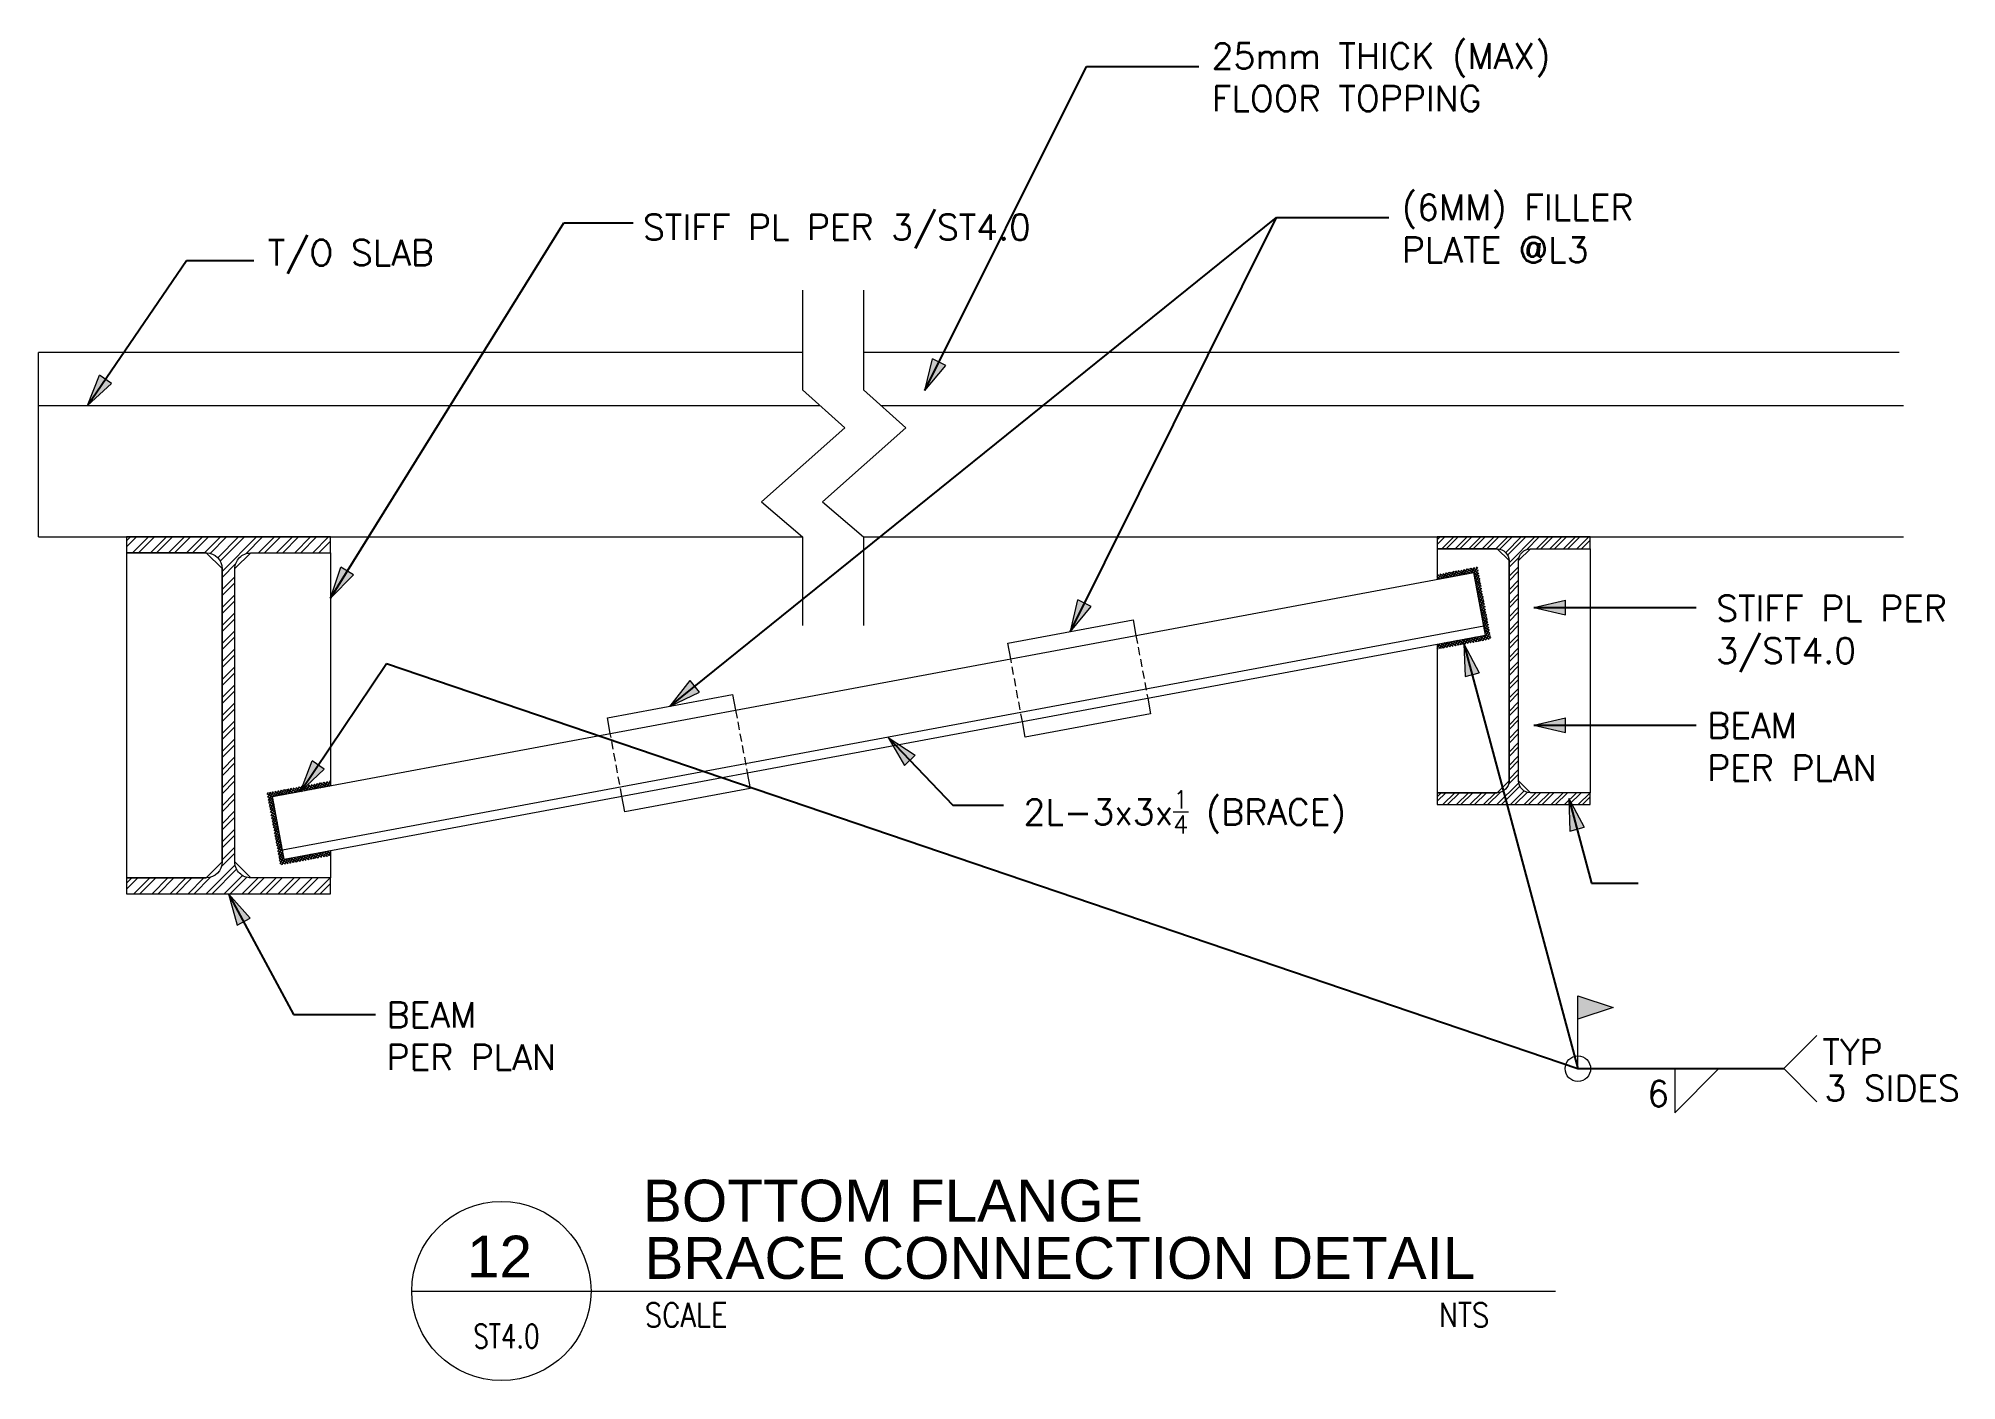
# Model space of a CAD drawing. Header units: millimetres. Extents: x 0 to 437400, y -4782 to 73710.
# Drawn here: x 137033 to 143053, y -4782 to -569 of the extents above; entities that cross this region are included whole.
import ezdxf
from ezdxf.enums import TextEntityAlignment as Align

# ---------------------------------------------------------------- set-up
doc = ezdxf.new("R2010")
doc.units = ezdxf.units.MM
doc.header["$LTSCALE"] = 10
doc.header["$MEASUREMENT"] = 0
doc.linetypes.add('DASHED', pattern=[0.75, 0.5, -0.25])
doc.layers.get('0').update_dxf_attribs({"lineweight": 9})
for name, color, linetype, lineweight in [('.2 - RED', 1, 'Continuous', 20), ('HATCH', 8, 'Continuous', 5), ('PLANTERS', 63, 'Continuous', 9), ('S-Anno-Text', 52, 'Continuous', 15), ('S-ANNO-WELD', 1, 'Continuous', 9), ('S-BEAM-IDEN', 2, 'Continuous', 9), ('S-DETL-LN03', 3, 'Continuous', 9), ('S-DETL-LN8', 8, 'Continuous', 9), ('S-DETL-PATT', 9, 'Continuous', 9)]:
    doc.layers.add(name, color=color, linetype=linetype, lineweight=lineweight)
doc.styles.add('1', font='romans.shx', dxfattribs={"width": 0.85, "height": 60})
doc.styles.add('2', font='simplex.shx', dxfattribs={"width": 0.95, "height": 40})
doc.styles.add('ROMANS12', font='ROMANS.shx', dxfattribs={"height": 1.125})
doc.styles.add('ROMANSX', font='ROMANS.shx', dxfattribs={"height": 0.09375})
doc.styles.add('SHEETNAME', font='simplex.shx', dxfattribs={"width": 0.75, "height": 200})
doc.styles.add('TITLE1', font='HELV.shx', dxfattribs={"height": 500})
doc.dimstyles.new('ESCA_ARW$7', dxfattribs={"dimtxt": 200, "dimasz": 1, "dimexe": 100, "dimexo": 100, "dimgap": 100, "dimtad": 1, "dimdec": 0, "dimrnd": 1, "dimdsep": 46, "dimtxsty": '1', "dimblk1": 'dim_arw', "dimblk2": 'dim_arw', "dimsah": 1, "dimcen": 50, "dimclrd": 1, "dimclre": 256, "dimclrt": 52, "dimadec": 0, "dimazin": 0, "dimtfac": 1, "dimtofl": 0, "dimtmove": 0, "dimatfit": 3, "dimldrblk": 'dim_arw', "dimfxl": 1, "dimtolj": 1, "dimtzin": 0, "dimarcsym": 0})

msp = doc.modelspace()

# ---------------------------------------------------------------- texts
at = {"layer": 'S-Anno-Text', "color": 5, "style": 'TITLE1'}
for s, p in [('BOTTOM FLANGE', (138930.2, -4282.9)), ('BRACE CONNECTION DETAIL', (138934.9, -4462.9))]:
    msp.add_text(s, height=131.25, dxfattribs=at).set_placement(p)
msp.add_text('12', height=131.25, dxfattribs=at).set_placement((138480.3, -4458.6), align=Align.CENTER)
at = {"layer": 'S-Anno-Text', "style": '2', "width": 0.85}
msp.add_text('SCALE', height=75, dxfattribs=at).set_placement((138936.2, -4613.6))
msp.add_text('NTS', height=75, dxfattribs=at).set_placement((141586.5, -4613.6), align=Align.RIGHT)
at = {"layer": 'S-Anno-Text', "style": 'SHEETNAME', "width": 0.75}
msp.add_text('ST4.0', height=75, dxfattribs=at).set_placement((138501.9, -4680.3), align=Align.CENTER)
at = {"layer": 'S-Anno-Text', "char_height": 80}
for s, insert, width, attachment_point, style in [('25mm THICK (MAX) FLOOR TOPPING', (140715.1, -584.6), 1378.346, 1, 'ROMANS12'), ('(6MM) FILLER \\PPLATE @L3', (141311.7, -1059.5), 1378.346, 1, 'ROMANS12'), ('STIFF PL PER 3/ST4.0', (138930.7, -1121.9), 1378.346, 1, 'ROMANS12'), ('T/O SLAB', (137753.2, -1201.8), 1378.346, 1, 'ROMANS12'), ('STIFF PL PER \\P3/ST4.0', (142298.4, -2318.2), 1378.346, 1, 'ROMANS12'), ('BEAM \\PPER PLAN', (142270.2, -2686.3), 1378.346, 1, 'ROMANS12'), ('\\A1;2L-3x3x{\\H0.7x;\\S1/4;} (BRACE)', (140124.6, -2930.2), 1378.346, 1, 'ROMANS12'), ('BEAM \\PPER PLAN', (138125.8, -3593.9), 1378.346, 1, 'ROMANS12'), ('TYP', (142631.7, -3750.8), 333.333, 4, 'ROMANSX'), ('6', (142081.9, -3881.7), 550.332, 4, 'ROMANSX'), ('3 SIDES', (142638, -3864.6), 550.332, 4, 'ROMANSX')]:
    msp.add_mtext(s, dxfattribs=dict(at, insert=insert, width=width, attachment_point=attachment_point, style=style))

# ---------------------------------------------------------------- blocks, each defined once
blk = doc.blocks.new('dim_arw')
h = blk.add_hatch(color=256)
h.paths.add_polyline_path([(-126, 29), (0, 0), (-126, -29, -0.115681), (-133, 0, -0.115681)])
h.paths.add_polyline_path([(-249, 58), (-126, 29, 0.115681), (-133, 0, 0.115681), (-126, -29), (-249, -58)])
for p, q in [((0, 0), (-249, 58)), ((-249, 58), (-249, -58)), ((0, 0), (-249, -58))]:
    blk.add_line(p, q)
blk = doc.blocks.new('WELD AROUND_DYN')
at = {"layer": 'S-ANNO-WELD'}
blk.add_circle((0, 0), 0.0469, dxfattribs=at)
blk = doc.blocks.new('*U8')
at = {"layer": 'S-ANNO-WELD'}
blk.add_line((0, 0), (0, 0.2249), dxfattribs=at)
blk.add_lwpolyline([(0, 0.1816), (0, 0.2683), (-0.13, 0.2249), (0, 0.1816)], dxfattribs=at)
blk.add_solid([(0, 0.1816), (-0.13, 0.2249), (0, 0.2683)], dxfattribs=at)
blk = doc.blocks.new('*U11')
at = {"layer": 'S-ANNO-WELD'}
blk.add_lwpolyline([(0, 0), (0, -0.1622), (0.1622, 0)], dxfattribs=at)

# ---------------------------------------------------------------- hatches: boundary and pattern name
at = {"layer": 'HATCH'}
h = msp.add_hatch(dxfattribs=at)
h.set_pattern_fill('ANSI37', color=256, scale=50, angle=15, style=0)
h.set_pattern_definition([(60, (-34971.2375, -19807.596), (-5.41265877, 3.125), []), (150, (-34971.2375, -19807.596), (-3.125, -5.41265877), [])])
h.paths.add_polyline_path([(141591.7, -2454.4), (141549.5, -2228.3), (141423.2, -2251.9), (141423.2, -2267.1), (141537.5, -2245.8), (141574.2, -2442.4), (141423.2, -2470.6), (141423.2, -2485.9)])
h.paths.add_polyline_path([(137792.7, -3163.4), (137949.8, -3134.1), (137949.8, -3118.8), (137804.7, -3145.9), (137768, -2949.3), (137949.8, -2915.4), (137949.8, -2900.1), (137750.5, -2937.3)])
at = {"layer": 'S-DETL-PATT'}
h = msp.add_hatch(dxfattribs=at)
h.set_pattern_fill('ANSI32', color=256, scale=106.666667, style=0)
h.set_pattern_definition([(45, (129555.195, -4470.475), (-28.28427, 28.28427), []), (45, (129574.05, -4470.475), (-28.28427, 28.28427), [])])
edge = h.paths.add_edge_path()
edge.add_line((137949.8, -3204.4), (137699.8, -3204.4))
edge.add_arc((137699.8, -3154.4), 50, 180, 270.00072, ccw=False)
edge.add_line((137649.8, -3154.4), (137649.8, -2694.4))
edge.add_line((137649.8, -2694.4), (137649.8, -2234.4))
edge.add_arc((137699.8, -2234.4), 50, 90.00013, 180.00084, ccw=False)
edge.add_line((137699.8, -2184.4), (137949.8, -2184.4))
edge.add_line((137949.8, -2184.4), (137949.8, -2134.4))
edge.add_line((137949.8, -2134.4), (137309.8, -2134.4))
edge.add_line((137309.8, -2134.4), (137309.8, -2184.4))
edge.add_line((137309.8, -2184.4), (137559.8, -2184.4))
edge.add_arc((137559.8, -2234.4), 50, 0.00084, 90.00072, ccw=False)
edge.add_line((137609.8, -2234.4), (137609.8, -2694.4))
edge.add_line((137609.8, -2694.4), (137609.8, -3154.4))
edge.add_arc((137559.8, -3154.4), 50, -89.99987, 0, ccw=False)
edge.add_line((137559.8, -3204.4), (137309.8, -3204.4))
edge.add_line((137309.8, -3204.4), (137309.8, -3254.4))
edge.add_line((137309.8, -3254.4), (137949.8, -3254.4))
edge.add_line((137949.8, -3254.4), (137949.8, -3204.4))
h = msp.add_hatch(dxfattribs=at)
h.set_pattern_fill('ANSI32', color=256, scale=80, style=0)
h.set_pattern_definition([(45, (135607.204, -3886.455), (-21.2132, 21.2132), []), (45, (135621.346, -3886.455), (-21.2132, 21.2132), [])])
edge = h.paths.add_edge_path()
edge.add_line((141903.2, -2936.9), (141715.7, -2936.9))
edge.add_arc((141715.7, -2899.4), 37.5, 180, 270.00072, ccw=False)
edge.add_line((141678.2, -2899.4), (141678.2, -2554.4))
edge.add_line((141678.2, -2554.4), (141678.2, -2209.4))
edge.add_arc((141715.7, -2209.4), 37.5, 90.00013, 180.00084, ccw=False)
edge.add_line((141715.7, -2171.9), (141903.2, -2171.9))
edge.add_line((141903.2, -2171.9), (141903.2, -2134.4))
edge.add_line((141903.2, -2134.4), (141423.2, -2134.4))
edge.add_line((141423.2, -2134.4), (141423.2, -2171.9))
edge.add_line((141423.2, -2171.9), (141610.7, -2171.9))
edge.add_arc((141610.7, -2209.4), 37.5, 0.00084, 90.00072, ccw=False)
edge.add_line((141648.2, -2209.4), (141648.2, -2554.4))
edge.add_line((141648.2, -2554.4), (141648.2, -2899.4))
edge.add_arc((141610.7, -2899.4), 37.5, -89.99987, 0, ccw=False)
edge.add_line((141610.7, -2936.9), (141423.2, -2936.9))
edge.add_line((141423.2, -2936.9), (141423.2, -2974.4))
edge.add_line((141423.2, -2974.4), (141903.2, -2974.4))
edge.add_line((141903.2, -2974.4), (141903.2, -2936.9))

# ---------------------------------------------------------------- linework, layer by layer
at = {"layer": '.2 - RED'}
for points in [[(137609.8, -2233.3), (137559.7, -2184.4), (137309.8, -2184.4), (137309.8, -3204.4), (137559.8, -3204.4), (137609.8, -3154.4)], [(141678.2, -2208.5), (141715.8, -2171.9), (141903.2, -2171.9), (141903.2, -2936.9), (141715.7, -2936.9), (141678.2, -2899.4)]]:
    msp.add_lwpolyline(points, close=True, dxfattribs=at)
for points in [[(137949.8, -3118.8), (137949.8, -3204.4), (137699.8, -3204.4), (137649.8, -3154.4), (137649.8, -2233.3), (137699.9, -2184.4), (137949.8, -2184.4), (137949.8, -2915.4)], [(141423.2, -2470.6), (141423.2, -2936.9), (141610.7, -2936.9), (141648.2, -2899.4), (141648.2, -2208.5), (141610.6, -2171.9), (141423.2, -2171.9), (141423.2, -2267.1)]]:
    msp.add_lwpolyline(points, dxfattribs=at)
at = {"layer": 'PLANTERS', "color": 2, "ltscale": 800}
for p, q in [((139431.2, -1359.4), (139431.2, -1672.9)), ((139622.7, -1359.4), (139622.7, -1672.9)), ((139431.2, -1555.8), (137033.2, -1555.8)), ((142872.2, -1555.8), (139622.7, -1555.8)), ((139431.2, -1672.9), (139563.7, -1791.9)), ((139622.7, -1672.9), (139755.2, -1791.9)), ((137033.2, -2134.4), (137033.2, -1721.4)), ((137033.2, -1721.4), (139485.2, -1721.4)), ((139676.7, -1721.4), (142886.2, -1721.4)), ((139563.7, -1791.9), (139302.7, -2023.9)), ((139755.2, -1791.9), (139494.2, -2023.9)), ((139302.7, -2023.9), (139431.2, -2134.4)), ((139494.2, -2023.9), (139622.7, -2134.4)), ((137033.2, -2134.4), (139431.2, -2134.4)), ((139431.2, -2134.4), (139431.2, -2412.4)), ((139622.7, -2134.4), (142886.2, -2134.4)), ((139622.7, -2134.4), (139622.7, -2412.4)), ((137768, -2949.3), (141537.5, -2245.8)), ((141574.2, -2442.4), (141537.5, -2245.8)), ((137799.2, -3116.4), (141568.7, -2412.9)), ((137804.7, -3145.9), (141574.2, -2442.4)), ((137804.7, -3145.9), (137768, -2949.3))]:
    msp.add_line(p, q, dxfattribs=at)
at = {"layer": 'S-Anno-Text', "color": 1}
msp.add_line((138205, -4501.1), (141794.3, -4501.1), dxfattribs=at)
msp.add_circle((138486.2, -4501.1), 281.2, dxfattribs=at)
at = {"layer": 'S-ANNO-WELD'}
msp.add_lwpolyline([(142614.1, -3699.3), (142510.2, -3803.1), (142614.1, -3907)], dxfattribs=at)
at = {"layer": 'S-BEAM-IDEN'}
msp.add_line((137033.2, -1721.4), (137033.2, -1555.8), dxfattribs=at)
for points in [[(140084.4, -2517), (140075.2, -2467.9), (140468.4, -2394.5), (140477.6, -2443.6)], [(138827.9, -2751.5), (138818.7, -2702.4), (139211.9, -2629), (139221.1, -2678.1)], [(140514.3, -2640.2), (140523.4, -2689.4), (140130.2, -2762.8), (140121.1, -2713.6)], [(139257.8, -2874.7), (139266.9, -2923.9), (138873.7, -2997.3), (138864.6, -2948.1)]]:
    msp.add_lwpolyline(points, dxfattribs=at)
at = {"layer": 'S-DETL-LN03'}
for points in [[(137949.8, -3204.4), (137699.8, -3204.4, -0.414217), (137649.8, -3154.4), (137649.8, -2694.4), (137649.8, -2234.4, -0.414217), (137699.8, -2184.4), (137949.8, -2184.4), (137949.8, -2134.4), (137309.8, -2134.4), (137309.8, -2184.4), (137559.8, -2184.4, -0.414213), (137609.8, -2234.4), (137609.8, -2694.4), (137609.8, -3154.4, -0.414213), (137559.8, -3204.4), (137309.8, -3204.4), (137309.8, -3254.4), (137949.8, -3254.4)], [(141903.2, -2936.9), (141715.7, -2936.9, -0.414217), (141678.2, -2899.4), (141678.2, -2554.4), (141678.2, -2209.4, -0.414217), (141715.7, -2171.9), (141903.2, -2171.9), (141903.2, -2134.4), (141423.2, -2134.4), (141423.2, -2171.9), (141610.7, -2171.9, -0.414213), (141648.2, -2209.4), (141648.2, -2554.4), (141648.2, -2899.4, -0.414213), (141610.7, -2936.9), (141423.2, -2936.9), (141423.2, -2974.4), (141903.2, -2974.4)]]:
    msp.add_lwpolyline(points, format="xyb", close=True, dxfattribs=at)
at = {"layer": 'S-DETL-LN8', "linetype": 'DASHED', "ltscale": 5}
for points in [[(140477.6, -2443.6), (140514.3, -2640.2)], [(140121.1, -2713.6), (140084.4, -2517)], [(139221.1, -2678.1), (139257.8, -2874.7)], [(138864.6, -2948.1), (138827.9, -2751.5)]]:
    msp.add_lwpolyline(points, dxfattribs=at)

# ---------------------------------------------------------------- block references
at = {"layer": 'S-ANNO-WELD'}
for name, p, xscale, yscale, zscale in [('*U8', (141864.3, -3803.1), -853.3333333333721, 853.3333333333139, 853.3333333333334), ('WELD AROUND_DYN', (141864.3, -3803.1), 853.3333333333721, 853.3333333333721, 853.3333333333721), ('*U11', (142168.7, -3803.1), 853.3333333333721, 853.3333333333721, 853.3333333333721)]:
    msp.add_blockref(name, p, dxfattribs=dict(at, xscale=xscale, yscale=yscale, zscale=zscale))

msp.set_redraw_order([(e.dxf.handle, doc.entitydb.next_handle()) for e in msp.query("TEXT MTEXT ATTDEF DIMENSION ARC_DIMENSION")])  # texts and dimensions are drawn at this point

# ---------------------------------------------------------------- leaders
at = {"layer": 'S-Anno-Text'}
for points in [[(139815.5, -1674.7), (140322.4, -657.2), (140674.9, -657.2)], [(139015.3, -2665.7), (140919, -1132.1), (141271.5, -1132.1)], [(140271.8, -2431.2), (140919, -1132.1), (141271.5, -1132.1)], [(137949.8, -2325.9), (138681.7, -1147.9), (138899.7, -1147.9)], [(137187.7, -1721.4), (137498.2, -1266.4), (137709.2, -1266.4)], [(141725.6, -2355.6), (142235.7, -2355.6)], [(141506.8, -2470.2), (141864.3, -3803.1), (142510.2, -3803.1)], [(137855.6, -2933), (138125.4, -2531.3), (141864.3, -3803.1), (142510.2, -3803.1)], [(141725.6, -2725.2), (142235.7, -2725.2)], [(139699.6, -2763.2), (139903.1, -2976.2), (140061.6, -2976.2)], [(141835.6, -2955.4), (141906.7, -3220.4), (142053.2, -3220.4)], [(137629.8, -3254.4), (137834.3, -3632.9), (138091.3, -3632.9)]]:
    msp.add_leader(points, dimstyle='ESCA_ARW$7', override={"dimscale": 0.4}, dxfattribs=at)

doc.saveas('drawing.dxf')
